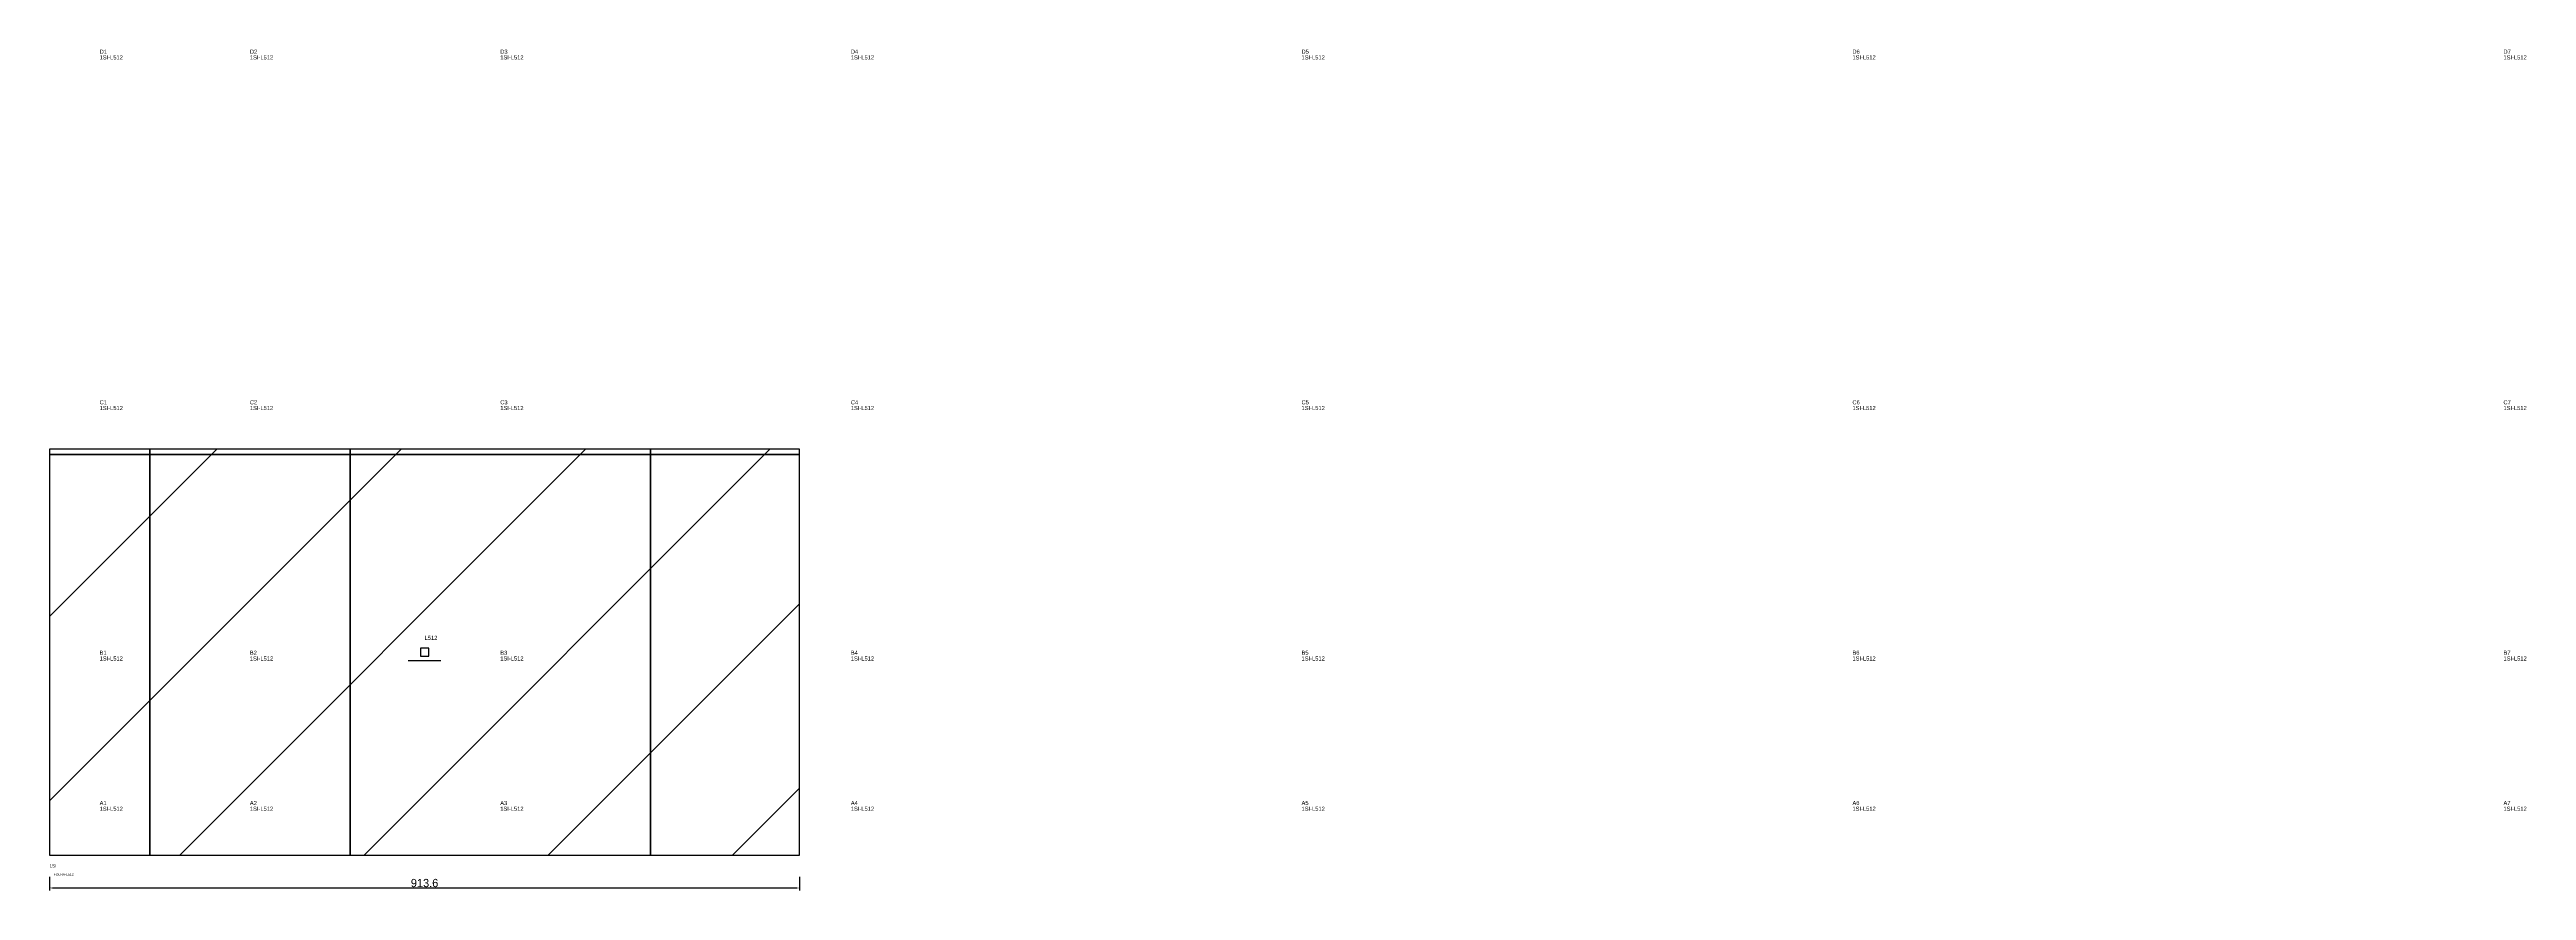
# Model space of a CAD drawing. Header units: metres. Extents: x 222 to 3239, y -336 to 688.
import ezdxf

# ---------------------------------------------------------------- set-up
doc = ezdxf.new("R2010")
doc.units = ezdxf.units.M
for name, color, linetype in [('3', 3, 'CONTINUOUS'), ('AUX00', 7, 'CONTINUOUS'), ('COTA', 241, 'CONTINUOUS'), ('FOLHA', 255, 'CONTINUOUS'), ('Hachura', 251, 'CONTINUOUS'), ('NOMENCLATURA', 7, 'CONTINUOUS'), ('Nível', 160, 'CONTINUOUS'), ('Painéis', 200, 'CONTINUOUS'), ('Pilares', 5, 'CONTINUOUS'), ('SARR_2.2x7', 40, 'CONTINUOUS')]:
    doc.layers.add(name, color=color, linetype=linetype)
doc.styles.add('ARIAL', font='Arial.ttf')
doc.styles.add('STR_STANDARD', font='arial.ttf')
doc.dimstyles.new('EZ DXF', dxfattribs={"dimtxt": 10, "dimasz": 3.5, "dimexe": 3, "dimexo": 1.5, "dimgap": 1, "dimtad": 1, "dimdec": 1, "dimdsep": 46, "dimcen": 2.5, "dimazin": 3, "dimtfac": 1, "dimtmove": 0, "dimatfit": 3})

msp = doc.modelspace()

# ---------------------------------------------------------------- hatches: boundary and pattern name
at = {"layer": 'Hachura'}
h = msp.add_hatch(dxfattribs=at)
h.set_pattern_fill('ANSI31', scale=50)
h.paths.add_polyline_path([(222.2, -292.79), (1135.82, -292.79), (1135.82, 201.5), (222.2, 201.5)])
h = msp.add_hatch(dxfattribs=at)
h.set_pattern_fill('ANSI31', scale=50)
h.paths.add_polyline_path([(222.2, -292.79), (1135.82, -292.79), (1135.82, 201.5), (222.2, 201.5)])

# ---------------------------------------------------------------- linework, layer by layer
at = {"layer": '3'}
for points in [[(222.2, 195.21), (1135.82, 195.21)], [(222.2, 195.21), (1135.82, 195.21)], [(344.2, -292.79), (344.2, 201.5)], [(344.2, -292.79), (344.2, 201.5)], [(588.2, -292.79), (588.2, 201.5)], [(588.2, -292.79), (588.2, 201.5)], [(954.2, -292.79), (954.2, 201.5)], [(954.2, -292.79), (954.2, 201.5)]]:
    msp.add_lwpolyline(points, close=True, dxfattribs=at)
at = {"layer": 'Painéis', "color": 200}
for p, q in [((1135.82, 201.5), (222.2, 201.5)), ((222.2, 201.5), (222.2, -292.79)), ((1135.82, 201.5), (222.2, 201.5)), ((222.2, 201.5), (222.2, -292.79)), ((1135.82, -292.79), (1135.82, 201.5)), ((1135.82, -292.79), (1135.82, 201.5)), ((222.2, -292.79), (1135.82, -292.79)), ((222.2, -292.79), (1135.82, -292.79))]:
    msp.add_line(p, q, dxfattribs=at)
at = {"layer": 'Pilares'}
msp.add_lwpolyline([(674.01, -50.645), (684.01, -50.645), (684.01, -40.645), (674.01, -40.645)], close=True, dxfattribs=at)
msp.add_lwpolyline([(674.01, -50.645), (684.01, -50.645), (684.01, -40.645), (674.01, -40.645)], close=True, dxfattribs=at)
at = {"layer": 'SARR_2.2x7'}
msp.add_line((659.01, -55.645), (699.01, -55.645), dxfattribs=at)
msp.add_line((659.01, -55.645), (699.01, -55.645), dxfattribs=at)

# ---------------------------------------------------------------- texts
at = {"layer": '3', "style": 'STR_STANDARD'}
for s, p in [('D1', (283.2, 683.21)), ('D1', (283.2, 683.21)), ('D2', (466.2, 683.21)), ('D2', (466.2, 683.21)), ('D3', (771.2, 683.21)), ('D3', (771.2, 683.21)), ('D4', (1198.2, 683.21)), ('D4', (1198.2, 683.21)), ('D5', (1747.2, 683.21)), ('D5', (1747.2, 683.21)), ('D6', (2418.2, 683.21)), ('D6', (2418.2, 683.21)), ('D7', (3211.2, 683.21)), ('D7', (3211.2, 683.21)), ('C1', (283.2, 256.21)), ('C1', (283.2, 256.21)), ('C2', (466.2, 256.21)), ('C2', (466.2, 256.21)), ('C3', (771.2, 256.21)), ('C3', (771.2, 256.21)), ('C4', (1198.2, 256.21)), ('C4', (1198.2, 256.21)), ('C5', (1747.2, 256.21)), ('C5', (1747.2, 256.21)), ('C6', (2418.2, 256.21)), ('C6', (2418.2, 256.21)), ('C7', (3211.2, 256.21)), ('C7', (3211.2, 256.21)), ('B1', (283.2, -48.79)), ('B1', (283.2, -48.79)), ('B2', (466.2, -48.79)), ('B2', (466.2, -48.79)), ('B3', (771.2, -48.79)), ('B3', (771.2, -48.79)), ('B4', (1198.2, -48.79)), ('B4', (1198.2, -48.79)), ('B5', (1747.2, -48.79)), ('B5', (1747.2, -48.79)), ('B6', (2418.2, -48.79)), ('B6', (2418.2, -48.79)), ('B7', (3211.2, -48.79)), ('B7', (3211.2, -48.79)), ('A1', (283.2, -231.79)), ('A1', (283.2, -231.79)), ('A2', (466.2, -231.79)), ('A2', (466.2, -231.79)), ('A3', (771.2, -231.79)), ('A3', (771.2, -231.79)), ('A4', (1198.2, -231.79)), ('A4', (1198.2, -231.79)), ('A5', (1747.2, -231.79)), ('A5', (1747.2, -231.79)), ('A6', (2418.2, -231.79)), ('A6', (2418.2, -231.79)), ('A7', (3211.2, -231.79)), ('A7', (3211.2, -231.79))]:
    msp.add_text(s, height=5, dxfattribs=at).set_placement(p)
at = {"layer": 'AUX00', "style": 'STR_STANDARD'}
for p in [(283.2, 676.21), (283.2, 676.21), (466.2, 676.21), (466.2, 676.21), (771.2, 676.21), (771.2, 676.21), (1198.2, 676.21), (1198.2, 676.21), (1747.2, 676.21), (1747.2, 676.21), (2418.2, 676.21), (2418.2, 676.21), (3211.2, 676.21), (3211.2, 676.21), (283.2, 249.21), (283.2, 249.21), (466.2, 249.21), (466.2, 249.21), (771.2, 249.21), (771.2, 249.21), (1198.2, 249.21), (1198.2, 249.21), (1747.2, 249.21), (1747.2, 249.21), (2418.2, 249.21), (2418.2, 249.21), (3211.2, 249.21), (3211.2, 249.21), (283.2, -55.79), (283.2, -55.79), (466.2, -55.79), (466.2, -55.79), (771.2, -55.79), (771.2, -55.79), (1198.2, -55.79), (1198.2, -55.79), (1747.2, -55.79), (1747.2, -55.79), (2418.2, -55.79), (2418.2, -55.79), (3211.2, -55.79), (3211.2, -55.79), (283.2, -238.79), (283.2, -238.79), (466.2, -238.79), (466.2, -238.79), (771.2, -238.79), (771.2, -238.79), (1198.2, -238.79), (1198.2, -238.79), (1747.2, -238.79), (1747.2, -238.79), (2418.2, -238.79), (2418.2, -238.79), (3211.2, -238.79), (3211.2, -238.79)]:
    msp.add_text('1SI-L512', height=5, dxfattribs=at).set_placement(p)
at = {"layer": 'FOLHA'}
msp.add_text('FOLHA-L512', height=3, dxfattribs=at).set_placement((227.2, -317.79))
msp.add_text('FOLHA-L512', height=3, dxfattribs=at).set_placement((227.2, -317.79))
at = {"layer": 'NOMENCLATURA', "insert": (679.01, -25.645), "char_height": 5, "attachment_point": 1, "style": 'ARIAL'}
msp.add_mtext('L512', dxfattribs=at)
msp.add_mtext('L512', dxfattribs=at)
at = {"layer": 'Nível'}
msp.add_text('1SI', height=4, dxfattribs=at).set_placement((222.2, -307.79))
msp.add_text('1SI', height=4, dxfattribs=at).set_placement((222.2, -307.79))

# ---------------------------------------------------------------- dimensions: what is measured, and where the dimension line sits
at = {"layer": 'COTA'}
msp.add_linear_dim(base=(222.2, -332.79), p1=(222.2, -317.79), p2=(1135.82, -317.79), dimstyle='EZ DXF', dxfattribs=at).render()
msp.add_linear_dim(base=(222.2, -332.79), p1=(222.2, -317.79), p2=(1135.82, -317.79), dimstyle='EZ DXF', dxfattribs=at).render()

doc.saveas('drawing.dxf')
